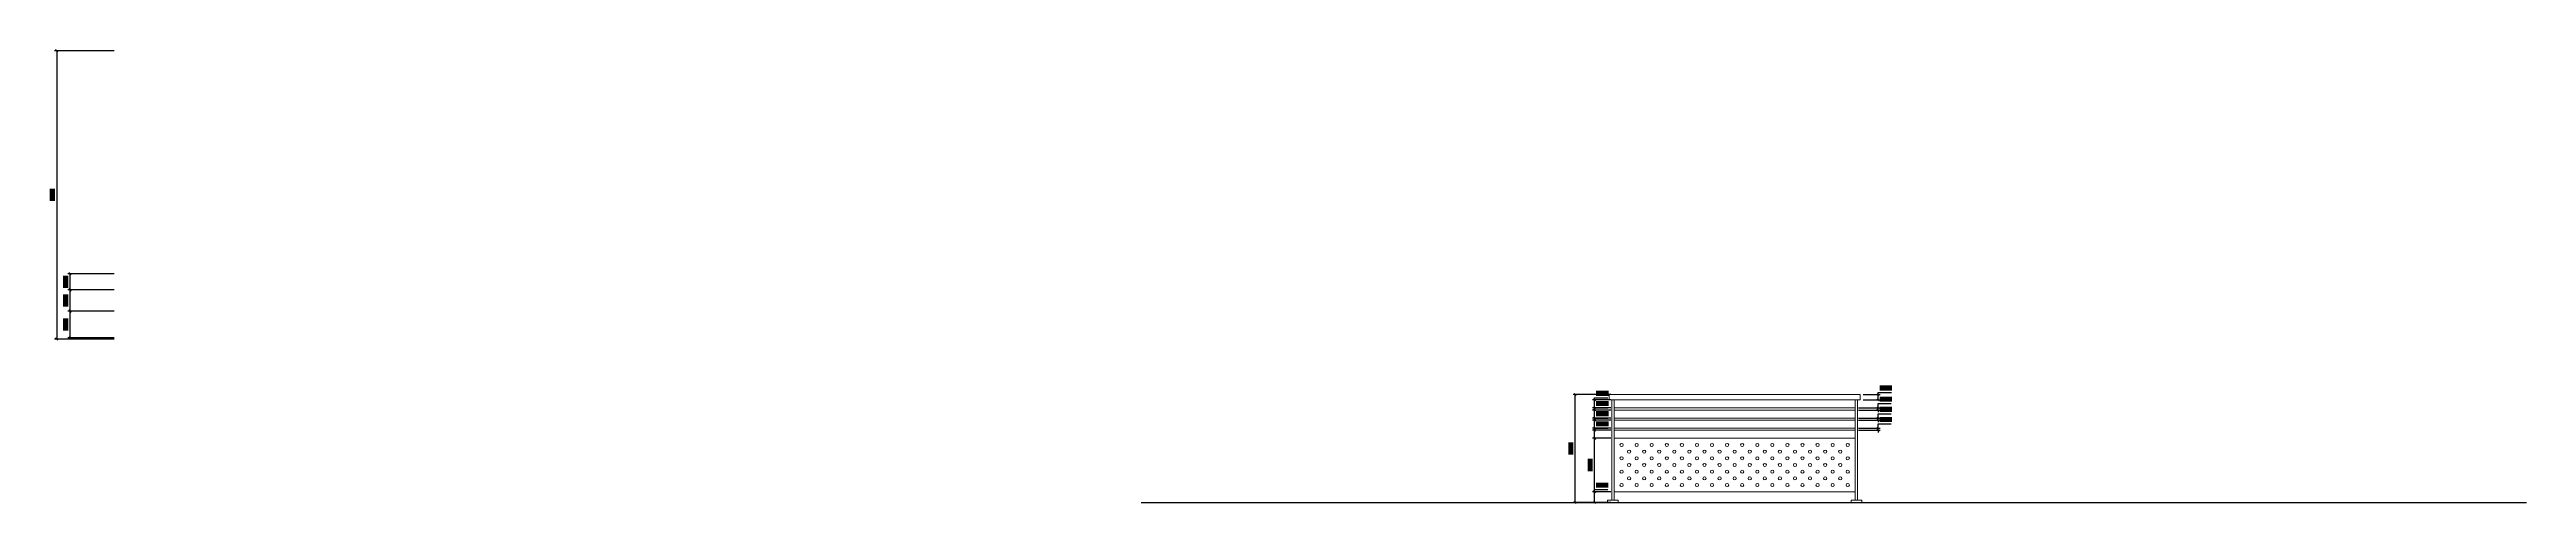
# Model space of a CAD drawing. Header units: millimetres. Extents: x -223503 to -221183, y 15861 to 17311.
# Drawn here: x -223503 to -221183, y 16886 to 17311 of the extents above; entities that cross this region are included whole.
import ezdxf

# ---------------------------------------------------------------- set-up
doc = ezdxf.new("R2010")
doc.units = ezdxf.units.MM
doc.layers.add('10 ASTEC - COTATIONS', color=7, linetype='Continuous')
doc.styles.get("Standard").update_dxf_attribs({"font": 'arial.ttf'})
doc.dimstyles.new('COTES - 1-100', dxfattribs={"dimscale": 0.001, "dimtxt": 400, "dimasz": 200, "dimexe": 200, "dimexo": 100, "dimgap": 200, "dimtad": 1, "dimtoh": 1, "dimzin": 0, "dimdsep": 46, "dimtxsty": 'Standard', "dimblk1": 'OBLIQUE', "dimblk2": 'OBLIQUE', "dimsah": 1, "dimcen": 0.09, "dimadec": 0, "dimazin": 0, "dimtfac": 1, "dimtdec": 4, "dimtofl": 0, "dimtmove": 0, "dimatfit": 3, "dimfxl": 1, "dimtfill": 2, "dimtfillclr": 9, "dimtolj": 1, "dimtzin": 0, "dimarcsym": 0})

# ---------------------------------------------------------------- blocks, each defined once
blk = doc.blocks.new('_Oblique')
at = {"color": 0, "linetype": 'ByBlock', "lineweight": -2}
blk.add_line((-0.5, -0.5), (0.5, 0.5), dxfattribs=at)
blk = doc.blocks.new('*D59')
at = {"layer": '10 ASTEC - COTATIONS', "color": 0, "lineweight": -2, "transparency": 16777216}
for p, q in [((-223442.8, 17309.5), (-223498.5, 17309.5)), ((-223496.5, 17309.5), (-223496.5, 17039.5)), ((-223442.8, 17039.5), (-223498.5, 17039.5))]:
    blk.add_line(p, q, dxfattribs=at)
at = {"layer": '10 ASTEC - COTATIONS', "color": 0, "lineweight": -2, "transparency": 16777216, "xscale": 2, "yscale": 2, "zscale": 2}
for p, rotation in [((-223496.5, 17309.5), 90), ((-223496.5, 17039.5), 270)]:
    blk.add_blockref('_Oblique', p, dxfattribs=dict(at, rotation=rotation))
at = {"layer": '10 ASTEC - COTATIONS', "color": 0, "lineweight": 5, "transparency": 16777216, "insert": (-223500.6, 17174.5), "char_height": 4, "attachment_point": 5, "rotation": 90, "bg_fill": 1, "box_fill_scale": 1.1, "bg_fill_color": 9, "bg_fill_transparency": 0}
blk.add_mtext('\\A1;2.70', dxfattribs=at)
blk = doc.blocks.new('*D60')
at = {"layer": '10 ASTEC - COTATIONS', "color": 0, "lineweight": -2, "transparency": 16777216}
for p, q in [((-223442.8, 17065.5), (-223486, 17065.5)), ((-223484, 17040.5), (-223484, 17065.5)), ((-223442.8, 17040.5), (-223486, 17040.5))]:
    blk.add_line(p, q, dxfattribs=at)
at = {"layer": '10 ASTEC - COTATIONS', "color": 0, "lineweight": -2, "transparency": 16777216, "xscale": 2, "yscale": 2, "zscale": 2}
for p, rotation in [((-223484, 17065.5), 90), ((-223484, 17040.5), 270)]:
    blk.add_blockref('_Oblique', p, dxfattribs=dict(at, rotation=rotation))
at = {"layer": '10 ASTEC - COTATIONS', "color": 0, "lineweight": 5, "transparency": 16777216, "insert": (-223488.1, 17053), "char_height": 4, "attachment_point": 5, "rotation": 90, "bg_fill": 1, "box_fill_scale": 1.1, "bg_fill_color": 9, "bg_fill_transparency": 0}
blk.add_mtext('\\A1;0.25', dxfattribs=at)
blk = doc.blocks.new('*D61')
at = {"layer": '10 ASTEC - COTATIONS', "color": 0, "lineweight": -2, "transparency": 16777216}
for p, q in [((-223442.8, 17085.5), (-223486, 17085.5)), ((-223484, 17065.5), (-223484, 17085.5)), ((-223442.8, 17065.5), (-223486, 17065.5))]:
    blk.add_line(p, q, dxfattribs=at)
at = {"layer": '10 ASTEC - COTATIONS', "color": 0, "lineweight": -2, "transparency": 16777216, "xscale": 2, "yscale": 2, "zscale": 2}
for p, rotation in [((-223484, 17085.5), 90), ((-223484, 17065.5), 270)]:
    blk.add_blockref('_Oblique', p, dxfattribs=dict(at, rotation=rotation))
at = {"layer": '10 ASTEC - COTATIONS', "color": 0, "lineweight": 5, "transparency": 16777216, "insert": (-223488.1, 17075.5), "char_height": 4, "attachment_point": 5, "rotation": 90, "bg_fill": 1, "box_fill_scale": 1.1, "bg_fill_color": 9, "bg_fill_transparency": 0}
blk.add_mtext('\\A1;0.20', dxfattribs=at)
blk = doc.blocks.new('*D62')
at = {"layer": '10 ASTEC - COTATIONS', "color": 0, "lineweight": -2, "transparency": 16777216}
for p, q in [((-223442.8, 17100.5), (-223486, 17100.5)), ((-223484, 17085.5), (-223484, 17100.5)), ((-223442.8, 17085.5), (-223486, 17085.5))]:
    blk.add_line(p, q, dxfattribs=at)
at = {"layer": '10 ASTEC - COTATIONS', "color": 0, "lineweight": -2, "transparency": 16777216, "xscale": 2, "yscale": 2, "zscale": 2}
for p, rotation in [((-223484, 17100.5), 90), ((-223484, 17085.5), 270)]:
    blk.add_blockref('_Oblique', p, dxfattribs=dict(at, rotation=rotation))
at = {"layer": '10 ASTEC - COTATIONS', "color": 0, "lineweight": 5, "transparency": 16777216, "insert": (-223488.1, 17093), "char_height": 4, "attachment_point": 5, "rotation": 90, "bg_fill": 1, "box_fill_scale": 1.1, "bg_fill_color": 9, "bg_fill_transparency": 0}
blk.add_mtext('\\A1;0.15', dxfattribs=at)
blk = doc.blocks.new('*D66')
at = {"layer": '10 ASTEC - COTATIONS', "color": 0, "lineweight": -2, "transparency": 16777216}
for p, q in [((-222040.7, 16987.5), (-222076.1, 16987.5)), ((-222074.1, 16886.5), (-222074.1, 16987.5)), ((-222040.7, 16886.5), (-222076.1, 16886.5))]:
    blk.add_line(p, q, dxfattribs=at)
at = {"layer": '10 ASTEC - COTATIONS', "color": 0, "lineweight": -2, "transparency": 16777216, "xscale": 2, "yscale": 2, "zscale": 2}
for p, rotation in [((-222074.1, 16987.5), 90), ((-222074.1, 16886.5), 270)]:
    blk.add_blockref('_Oblique', p, dxfattribs=dict(at, rotation=rotation))
at = {"layer": '10 ASTEC - COTATIONS', "color": 0, "lineweight": 5, "transparency": 16777216, "insert": (-222078.1, 16937), "char_height": 4, "attachment_point": 5, "rotation": 90, "bg_fill": 1, "box_fill_scale": 1.1, "bg_fill_color": 9, "bg_fill_transparency": 0}
blk.add_mtext('\\A1;1.01', dxfattribs=at)
blk = doc.blocks.new('*D67')
at = {"layer": '10 ASTEC - COTATIONS', "color": 0, "lineweight": -2, "transparency": 16777216}
for p, q in [((-222040.7, 16896.5), (-222057.9, 16896.5)), ((-222055.9, 16896.5), (-222055.9, 16898.5)), ((-222055.9, 16898.5), (-222043.6, 16898.5)), ((-222055.9, 16886.5), (-222055.9, 16896.5)), ((-222040.7, 16886.5), (-222057.9, 16886.5))]:
    blk.add_line(p, q, dxfattribs=at)
at = {"layer": '10 ASTEC - COTATIONS', "color": 0, "lineweight": -2, "transparency": 16777216, "xscale": 2, "yscale": 2, "zscale": 2}
for p, rotation in [((-222055.9, 16896.5), 90), ((-222055.9, 16886.5), 270)]:
    blk.add_blockref('_Oblique', p, dxfattribs=dict(at, rotation=rotation))
at = {"layer": '10 ASTEC - COTATIONS', "color": 0, "lineweight": 5, "transparency": 16777216, "insert": (-222048.8, 16902.6), "char_height": 4, "attachment_point": 5, "bg_fill": 1, "box_fill_scale": 1.1, "bg_fill_color": 9, "bg_fill_transparency": 0}
blk.add_mtext('\\A1;0.10', dxfattribs=at)
blk = doc.blocks.new('*D68')
at = {"layer": '10 ASTEC - COTATIONS', "color": 0, "lineweight": -2, "transparency": 16777216}
for p, q in [((-222040.7, 16946.5), (-222057.9, 16946.5)), ((-222055.9, 16896.5), (-222055.9, 16946.5)), ((-222040.7, 16896.5), (-222057.9, 16896.5))]:
    blk.add_line(p, q, dxfattribs=at)
at = {"layer": '10 ASTEC - COTATIONS', "color": 0, "lineweight": -2, "transparency": 16777216, "xscale": 2, "yscale": 2, "zscale": 2}
for p, rotation in [((-222055.9, 16946.5), 90), ((-222055.9, 16896.5), 270)]:
    blk.add_blockref('_Oblique', p, dxfattribs=dict(at, rotation=rotation))
at = {"layer": '10 ASTEC - COTATIONS', "color": 0, "lineweight": 5, "transparency": 16777216, "insert": (-222060, 16921.5), "char_height": 4, "attachment_point": 5, "rotation": 90, "bg_fill": 1, "box_fill_scale": 1.1, "bg_fill_color": 9, "bg_fill_transparency": 0}
blk.add_mtext('\\A1;0.50', dxfattribs=at)
blk = doc.blocks.new('*D69')
at = {"layer": '10 ASTEC - COTATIONS', "color": 0, "lineweight": -2, "transparency": 16777216}
for p, q in [((-222040.7, 16954), (-222057.9, 16954)), ((-222040.7, 16946.5), (-222057.9, 16946.5)), ((-222055.9, 16954), (-222055.9, 16956)), ((-222055.9, 16956), (-222043.5, 16956)), ((-222055.9, 16946.5), (-222055.9, 16954))]:
    blk.add_line(p, q, dxfattribs=at)
at = {"layer": '10 ASTEC - COTATIONS', "color": 0, "lineweight": -2, "transparency": 16777216, "xscale": 2, "yscale": 2, "zscale": 2}
for p, rotation in [((-222055.9, 16954), 90), ((-222055.9, 16946.5), 270)]:
    blk.add_blockref('_Oblique', p, dxfattribs=dict(at, rotation=rotation))
at = {"layer": '10 ASTEC - COTATIONS', "color": 0, "lineweight": 5, "transparency": 16777216, "insert": (-222048.7, 16960.1), "char_height": 4, "attachment_point": 5, "bg_fill": 1, "box_fill_scale": 1.1, "bg_fill_color": 9, "bg_fill_transparency": 0}
blk.add_mtext('\\A1;0.08', dxfattribs=at)
blk = doc.blocks.new('*D70')
at = {"layer": '10 ASTEC - COTATIONS', "color": 0, "lineweight": -2, "transparency": 16777216}
for p, q in [((-222040.7, 16963.5), (-222057.9, 16963.5)), ((-222055.9, 16963.5), (-222055.9, 16965.5)), ((-222055.9, 16965.5), (-222043.5, 16965.5)), ((-222055.9, 16956), (-222055.9, 16963.5)), ((-222040.7, 16956), (-222057.9, 16956))]:
    blk.add_line(p, q, dxfattribs=at)
at = {"layer": '10 ASTEC - COTATIONS', "color": 0, "lineweight": -2, "transparency": 16777216, "xscale": 2, "yscale": 2, "zscale": 2}
for p, rotation in [((-222055.9, 16963.5), 90), ((-222055.9, 16956), 270)]:
    blk.add_blockref('_Oblique', p, dxfattribs=dict(at, rotation=rotation))
at = {"layer": '10 ASTEC - COTATIONS', "color": 0, "lineweight": 5, "transparency": 16777216, "insert": (-222048.7, 16969.6), "char_height": 4, "attachment_point": 5, "bg_fill": 1, "box_fill_scale": 1.1, "bg_fill_color": 9, "bg_fill_transparency": 0}
blk.add_mtext('\\A1;0.08', dxfattribs=at)
blk = doc.blocks.new('*D71')
at = {"layer": '10 ASTEC - COTATIONS', "color": 0, "lineweight": -2, "transparency": 16777216}
for p, q in [((-222040.7, 16973), (-222057.9, 16973)), ((-222040.7, 16965.5), (-222057.9, 16965.5)), ((-222055.9, 16973), (-222055.9, 16975)), ((-222055.9, 16975), (-222043.5, 16975)), ((-222055.9, 16965.5), (-222055.9, 16973))]:
    blk.add_line(p, q, dxfattribs=at)
at = {"layer": '10 ASTEC - COTATIONS', "color": 0, "lineweight": -2, "transparency": 16777216, "xscale": 2, "yscale": 2, "zscale": 2}
for p, rotation in [((-222055.9, 16973), 90), ((-222055.9, 16965.5), 270)]:
    blk.add_blockref('_Oblique', p, dxfattribs=dict(at, rotation=rotation))
at = {"layer": '10 ASTEC - COTATIONS', "color": 0, "lineweight": 5, "transparency": 16777216, "insert": (-222048.7, 16979.1), "char_height": 4, "attachment_point": 5, "bg_fill": 1, "box_fill_scale": 1.1, "bg_fill_color": 9, "bg_fill_transparency": 0}
blk.add_mtext('\\A1;0.08', dxfattribs=at)
blk = doc.blocks.new('*D72')
at = {"layer": '10 ASTEC - COTATIONS', "color": 0, "lineweight": -2, "transparency": 16777216}
for p, q in [((-222055.9, 16982.5), (-222055.9, 16984.5)), ((-222055.9, 16984.5), (-222043.5, 16984.5)), ((-222040.7, 16982.5), (-222057.9, 16982.5)), ((-222040.7, 16975), (-222057.9, 16975)), ((-222055.9, 16975), (-222055.9, 16982.5))]:
    blk.add_line(p, q, dxfattribs=at)
at = {"layer": '10 ASTEC - COTATIONS', "color": 0, "lineweight": -2, "transparency": 16777216, "xscale": 2, "yscale": 2, "zscale": 2}
for p, rotation in [((-222055.9, 16982.5), 90), ((-222055.9, 16975), 270)]:
    blk.add_blockref('_Oblique', p, dxfattribs=dict(at, rotation=rotation))
at = {"layer": '10 ASTEC - COTATIONS', "color": 0, "lineweight": 5, "transparency": 16777216, "insert": (-222048.7, 16988.6), "char_height": 4, "attachment_point": 5, "bg_fill": 1, "box_fill_scale": 1.1, "bg_fill_color": 9, "bg_fill_transparency": 0}
blk.add_mtext('\\A1;0.08', dxfattribs=at)
blk = doc.blocks.new('*D73')
at = {"layer": '10 ASTEC - COTATIONS', "color": 0, "lineweight": -2, "transparency": 16777216}
for p, q in [((-221808.7, 16956), (-221788.3, 16956)), ((-221808.7, 16954), (-221788.3, 16954)), ((-221790.3, 16956), (-221790.3, 16960)), ((-221790.3, 16960), (-221778, 16960)), ((-221790.3, 16954), (-221790.3, 16952))]:
    blk.add_line(p, q, dxfattribs=at)
at = {"layer": '10 ASTEC - COTATIONS', "color": 0, "lineweight": -2, "transparency": 16777216, "xscale": 2, "yscale": 2, "zscale": 2}
for p, rotation in [((-221790.3, 16956), 270), ((-221790.3, 16954), 90)]:
    blk.add_blockref('_Oblique', p, dxfattribs=dict(at, rotation=rotation))
at = {"layer": '10 ASTEC - COTATIONS', "color": 0, "lineweight": 5, "transparency": 16777216, "insert": (-221783.1, 16964.1), "char_height": 4, "attachment_point": 5, "bg_fill": 1, "box_fill_scale": 1.1, "bg_fill_color": 9, "bg_fill_transparency": 0}
blk.add_mtext('\\A1;0.02', dxfattribs=at)
blk = doc.blocks.new('*D74')
at = {"layer": '10 ASTEC - COTATIONS', "color": 0, "lineweight": -2, "transparency": 16777216}
for p, q in [((-221808.7, 16975), (-221788.3, 16975)), ((-221808.7, 16973), (-221788.3, 16973)), ((-221790.3, 16975), (-221790.3, 16979)), ((-221790.3, 16979), (-221778, 16979)), ((-221790.3, 16973), (-221790.3, 16971))]:
    blk.add_line(p, q, dxfattribs=at)
at = {"layer": '10 ASTEC - COTATIONS', "color": 0, "lineweight": -2, "transparency": 16777216, "xscale": 2, "yscale": 2, "zscale": 2}
for p, rotation in [((-221790.3, 16975), 270), ((-221790.3, 16973), 90)]:
    blk.add_blockref('_Oblique', p, dxfattribs=dict(at, rotation=rotation))
at = {"layer": '10 ASTEC - COTATIONS', "color": 0, "lineweight": 5, "transparency": 16777216, "insert": (-221783.1, 16983.1), "char_height": 4, "attachment_point": 5, "bg_fill": 1, "box_fill_scale": 1.1, "bg_fill_color": 9, "bg_fill_transparency": 0}
blk.add_mtext('\\A1;0.02', dxfattribs=at)
blk = doc.blocks.new('*D75')
at = {"layer": '10 ASTEC - COTATIONS', "color": 0, "lineweight": -2, "transparency": 16777216}
for p, q in [((-221804.2, 16987.5), (-221788.3, 16987.5)), ((-221790.3, 16987.5), (-221790.3, 16989.5)), ((-221790.3, 16989.5), (-221777.9, 16989.5)), ((-221790.3, 16982.5), (-221790.3, 16987.5)), ((-221804.2, 16982.5), (-221788.3, 16982.5))]:
    blk.add_line(p, q, dxfattribs=at)
at = {"layer": '10 ASTEC - COTATIONS', "color": 0, "lineweight": -2, "transparency": 16777216, "xscale": 2, "yscale": 2, "zscale": 2}
for p, rotation in [((-221790.3, 16987.5), 90), ((-221790.3, 16982.5), 270)]:
    blk.add_blockref('_Oblique', p, dxfattribs=dict(at, rotation=rotation))
at = {"layer": '10 ASTEC - COTATIONS', "color": 0, "lineweight": 5, "transparency": 16777216, "insert": (-221783.1, 16993.6), "char_height": 4, "attachment_point": 5, "bg_fill": 1, "box_fill_scale": 1.1, "bg_fill_color": 9, "bg_fill_transparency": 0}
blk.add_mtext('\\A1;0.05', dxfattribs=at)
blk = doc.blocks.new('*D76')
at = {"layer": '10 ASTEC - COTATIONS', "color": 0, "lineweight": -2, "transparency": 16777216}
for p, q in [((-221808.7, 16965.5), (-221788.3, 16965.5)), ((-221808.7, 16963.5), (-221788.3, 16963.5)), ((-221790.3, 16965.5), (-221790.3, 16969.5)), ((-221790.3, 16969.5), (-221778, 16969.5)), ((-221790.3, 16963.5), (-221790.3, 16961.5))]:
    blk.add_line(p, q, dxfattribs=at)
at = {"layer": '10 ASTEC - COTATIONS', "color": 0, "lineweight": -2, "transparency": 16777216, "xscale": 2, "yscale": 2, "zscale": 2}
for p, rotation in [((-221790.3, 16965.5), 270), ((-221790.3, 16963.5), 90)]:
    blk.add_blockref('_Oblique', p, dxfattribs=dict(at, rotation=rotation))
at = {"layer": '10 ASTEC - COTATIONS', "color": 0, "lineweight": 5, "transparency": 16777216, "insert": (-221783.1, 16973.6), "char_height": 4, "attachment_point": 5, "bg_fill": 1, "box_fill_scale": 1.1, "bg_fill_color": 9, "bg_fill_transparency": 0}
blk.add_mtext('\\A1;0.02', dxfattribs=at)

msp = doc.modelspace()

# ---------------------------------------------------------------- linework, layer by layer
at = {"lineweight": 5}
for p, q in [((-222039.695, 16982.524), (-222039.695, 16888.524)), ((-222037.695, 16982.524), (-222037.695, 16888.524)), ((-221811.695, 16982.524), (-221811.695, 16888.524)), ((-221809.695, 16982.524), (-221809.695, 16888.524))]:
    msp.add_line(p, q, dxfattribs=at)
msp.add_line((-222480.544, 16886.524), (-221182.993, 16886.524))
for points in [[(-221807.195, 16982.524), (-222042.195, 16982.524), (-222042.195, 16987.524), (-221807.195, 16987.524)], [(-222037.695, 16946.524), (-221811.695, 16946.524), (-221811.695, 16982.524), (-222037.695, 16982.524)], [(-222037.695, 16973.024), (-221811.695, 16973.024), (-221811.695, 16975.024), (-222037.695, 16975.024)], [(-222037.695, 16963.524), (-221811.695, 16963.524), (-221811.695, 16965.524), (-222037.695, 16965.524)], [(-222037.695, 16954.024), (-221811.695, 16954.024), (-221811.695, 16956.024), (-222037.695, 16956.024)], [(-221811.695, 16896.524), (-222037.695, 16896.524), (-222037.695, 16946.524), (-221811.695, 16946.524)], [(-222033.695, 16888.524), (-222033.695, 16886.524), (-222043.695, 16886.524), (-222043.695, 16888.524)], [(-221805.695, 16888.524), (-221805.695, 16886.524), (-221815.695, 16886.524), (-221815.695, 16888.524)]]:
    msp.add_lwpolyline(points, close=True, dxfattribs=at)
for centre in [(-222030.632, 16940.274), (-222016.507, 16940.274), (-222002.382, 16940.274), (-221988.257, 16940.274), (-221974.132, 16940.274), (-221960.007, 16940.274), (-221945.882, 16940.274), (-221931.757, 16940.274), (-221917.632, 16940.274), (-221903.507, 16940.274), (-221889.382, 16940.274), (-221875.257, 16940.274), (-221861.132, 16940.274), (-221847.007, 16940.274), (-221832.882, 16940.274), (-221818.757, 16940.274), (-222030.632, 16927.774), (-222030.632, 16915.274), (-222023.57, 16934.024), (-222023.57, 16921.524), (-222016.507, 16927.774), (-222016.507, 16915.274), (-222009.445, 16934.024), (-222009.445, 16921.524), (-222002.382, 16927.774), (-222002.382, 16915.274), (-221995.32, 16934.024), (-221995.32, 16921.524), (-221988.257, 16927.774), (-221988.257, 16915.274), (-221981.195, 16934.024), (-221981.195, 16921.524), (-221974.132, 16927.774), (-221974.132, 16915.274), (-221967.07, 16934.024), (-221967.07, 16921.524), (-221960.007, 16927.774), (-221960.007, 16915.274), (-221952.945, 16934.024), (-221952.945, 16921.524), (-221945.882, 16927.774), (-221945.882, 16915.274), (-221938.82, 16934.024), (-221938.82, 16921.524), (-221931.757, 16927.774), (-221931.757, 16915.274), (-221924.695, 16934.024), (-221924.695, 16921.524), (-221917.632, 16927.774), (-221917.632, 16915.274), (-221910.57, 16934.024), (-221910.57, 16921.524), (-221903.507, 16927.774), (-221903.507, 16915.274), (-221896.445, 16934.024), (-221896.445, 16921.524), (-221889.382, 16927.774), (-221889.382, 16915.274), (-221882.32, 16934.024), (-221882.32, 16921.524), (-221875.257, 16927.774), (-221875.257, 16915.274), (-221868.195, 16934.024), (-221868.195, 16921.524), (-221861.132, 16927.774), (-221861.132, 16915.274), (-221854.07, 16934.024), (-221854.07, 16921.524), (-221847.007, 16927.774), (-221847.007, 16915.274), (-221839.945, 16934.024), (-221839.945, 16921.524), (-221832.882, 16927.774), (-221832.882, 16915.274), (-221825.82, 16934.024), (-221825.82, 16921.524), (-221818.757, 16927.774), (-221818.757, 16915.274), (-222030.632, 16902.774), (-222023.57, 16909.024), (-222016.507, 16902.774), (-222009.445, 16909.024), (-222002.382, 16902.774), (-221995.32, 16909.024), (-221988.257, 16902.774), (-221981.195, 16909.024), (-221974.132, 16902.774), (-221967.07, 16909.024), (-221960.007, 16902.774), (-221952.945, 16909.024), (-221945.882, 16902.774), (-221938.82, 16909.024), (-221931.757, 16902.774), (-221924.695, 16909.024), (-221917.632, 16902.774), (-221910.57, 16909.024), (-221903.507, 16902.774), (-221896.445, 16909.024), (-221889.382, 16902.774), (-221882.32, 16909.024), (-221875.257, 16902.774), (-221868.195, 16909.024), (-221861.132, 16902.774), (-221854.07, 16909.024), (-221847.007, 16902.774), (-221839.945, 16909.024), (-221832.882, 16902.774), (-221825.82, 16909.024), (-221818.757, 16902.774)]:
    msp.add_circle(centre, 1.5, dxfattribs=at)

# ---------------------------------------------------------------- dimensions: what is measured, and where the dimension line sits
at = {"layer": '10 ASTEC - COTATIONS', "lineweight": 5}
for base, p1, p2, picture, middle in [((-223496.528, 17039.544), (-223441.76, 17309.544), (-223441.76, 17039.544), '*D59', (-223500.571, 17174.544)), ((-223484.038, 17100.544), (-223441.76, 17085.544), (-223441.76, 17100.544), '*D62', (-223488.08, 17093.044)), ((-223484.039, 17085.544), (-223441.76, 17065.544), (-223441.76, 17085.544), '*D61', (-223488.081, 17075.544)), ((-223484.039, 17065.544), (-223441.76, 17040.544), (-223441.76, 17065.544), '*D60', (-223488.081, 17053.044)), ((-222074.065, 16987.524), (-222039.695, 16886.524), (-222039.695, 16987.524), '*D66', (-222078.107, 16937.024)), ((-222055.940531185, 16982.523587369), (-222039.694776652, 16975.023587369), (-222039.694776652, 16982.523587369), '*D72', (-222048.741349739, 16988.56587932)), ((-221790.302, 16975.024), (-221809.695, 16973.024), (-221809.695, 16975.024), '*D74', (-221783.127, 16983.066)), ((-221790.302, 16987.524), (-221805.195, 16982.524), (-221805.195, 16987.524), '*D75', (-221783.092, 16993.566)), ((-222055.940531185, 16973.023587369), (-222039.694776652, 16965.523587369), (-222039.694776652, 16973.023587369), '*D71', (-222048.741349739, 16979.06587932)), ((-222055.940531185, 16963.523587369), (-222039.694776652, 16956.023587369), (-222039.694776652, 16963.523587369), '*D70', (-222048.741349739, 16969.56587932)), ((-222055.940531185, 16954.023587369), (-222039.694776652, 16946.523587369), (-222039.694776652, 16954.023587369), '*D69', (-222048.741349739, 16960.06587932)), ((-221790.302, 16965.524), (-221809.695, 16963.524), (-221809.695, 16965.524), '*D76', (-221783.127, 16973.566)), ((-221790.302, 16956.024), (-221809.695, 16954.024), (-221809.695, 16956.024), '*D73', (-221783.127, 16964.066)), ((-222055.941, 16946.524), (-222039.695, 16896.524), (-222039.695, 16946.524), '*D68', (-222059.983, 16921.524)), ((-222055.941, 16896.524), (-222039.695, 16886.524), (-222039.695, 16896.524), '*D67', (-222048.752, 16902.566))]:
    dim = msp.add_linear_dim(base=base, p1=p1, p2=p2, angle=90, dimstyle='COTES - 1-100', override={"dimscale": 0.01, "dimlfac": 0.01}, dxfattribs=at)
    dim.commit()
    dim.dimension.update_dxf_attribs({"geometry": picture, "text_midpoint": middle})

doc.saveas('drawing.dxf')
